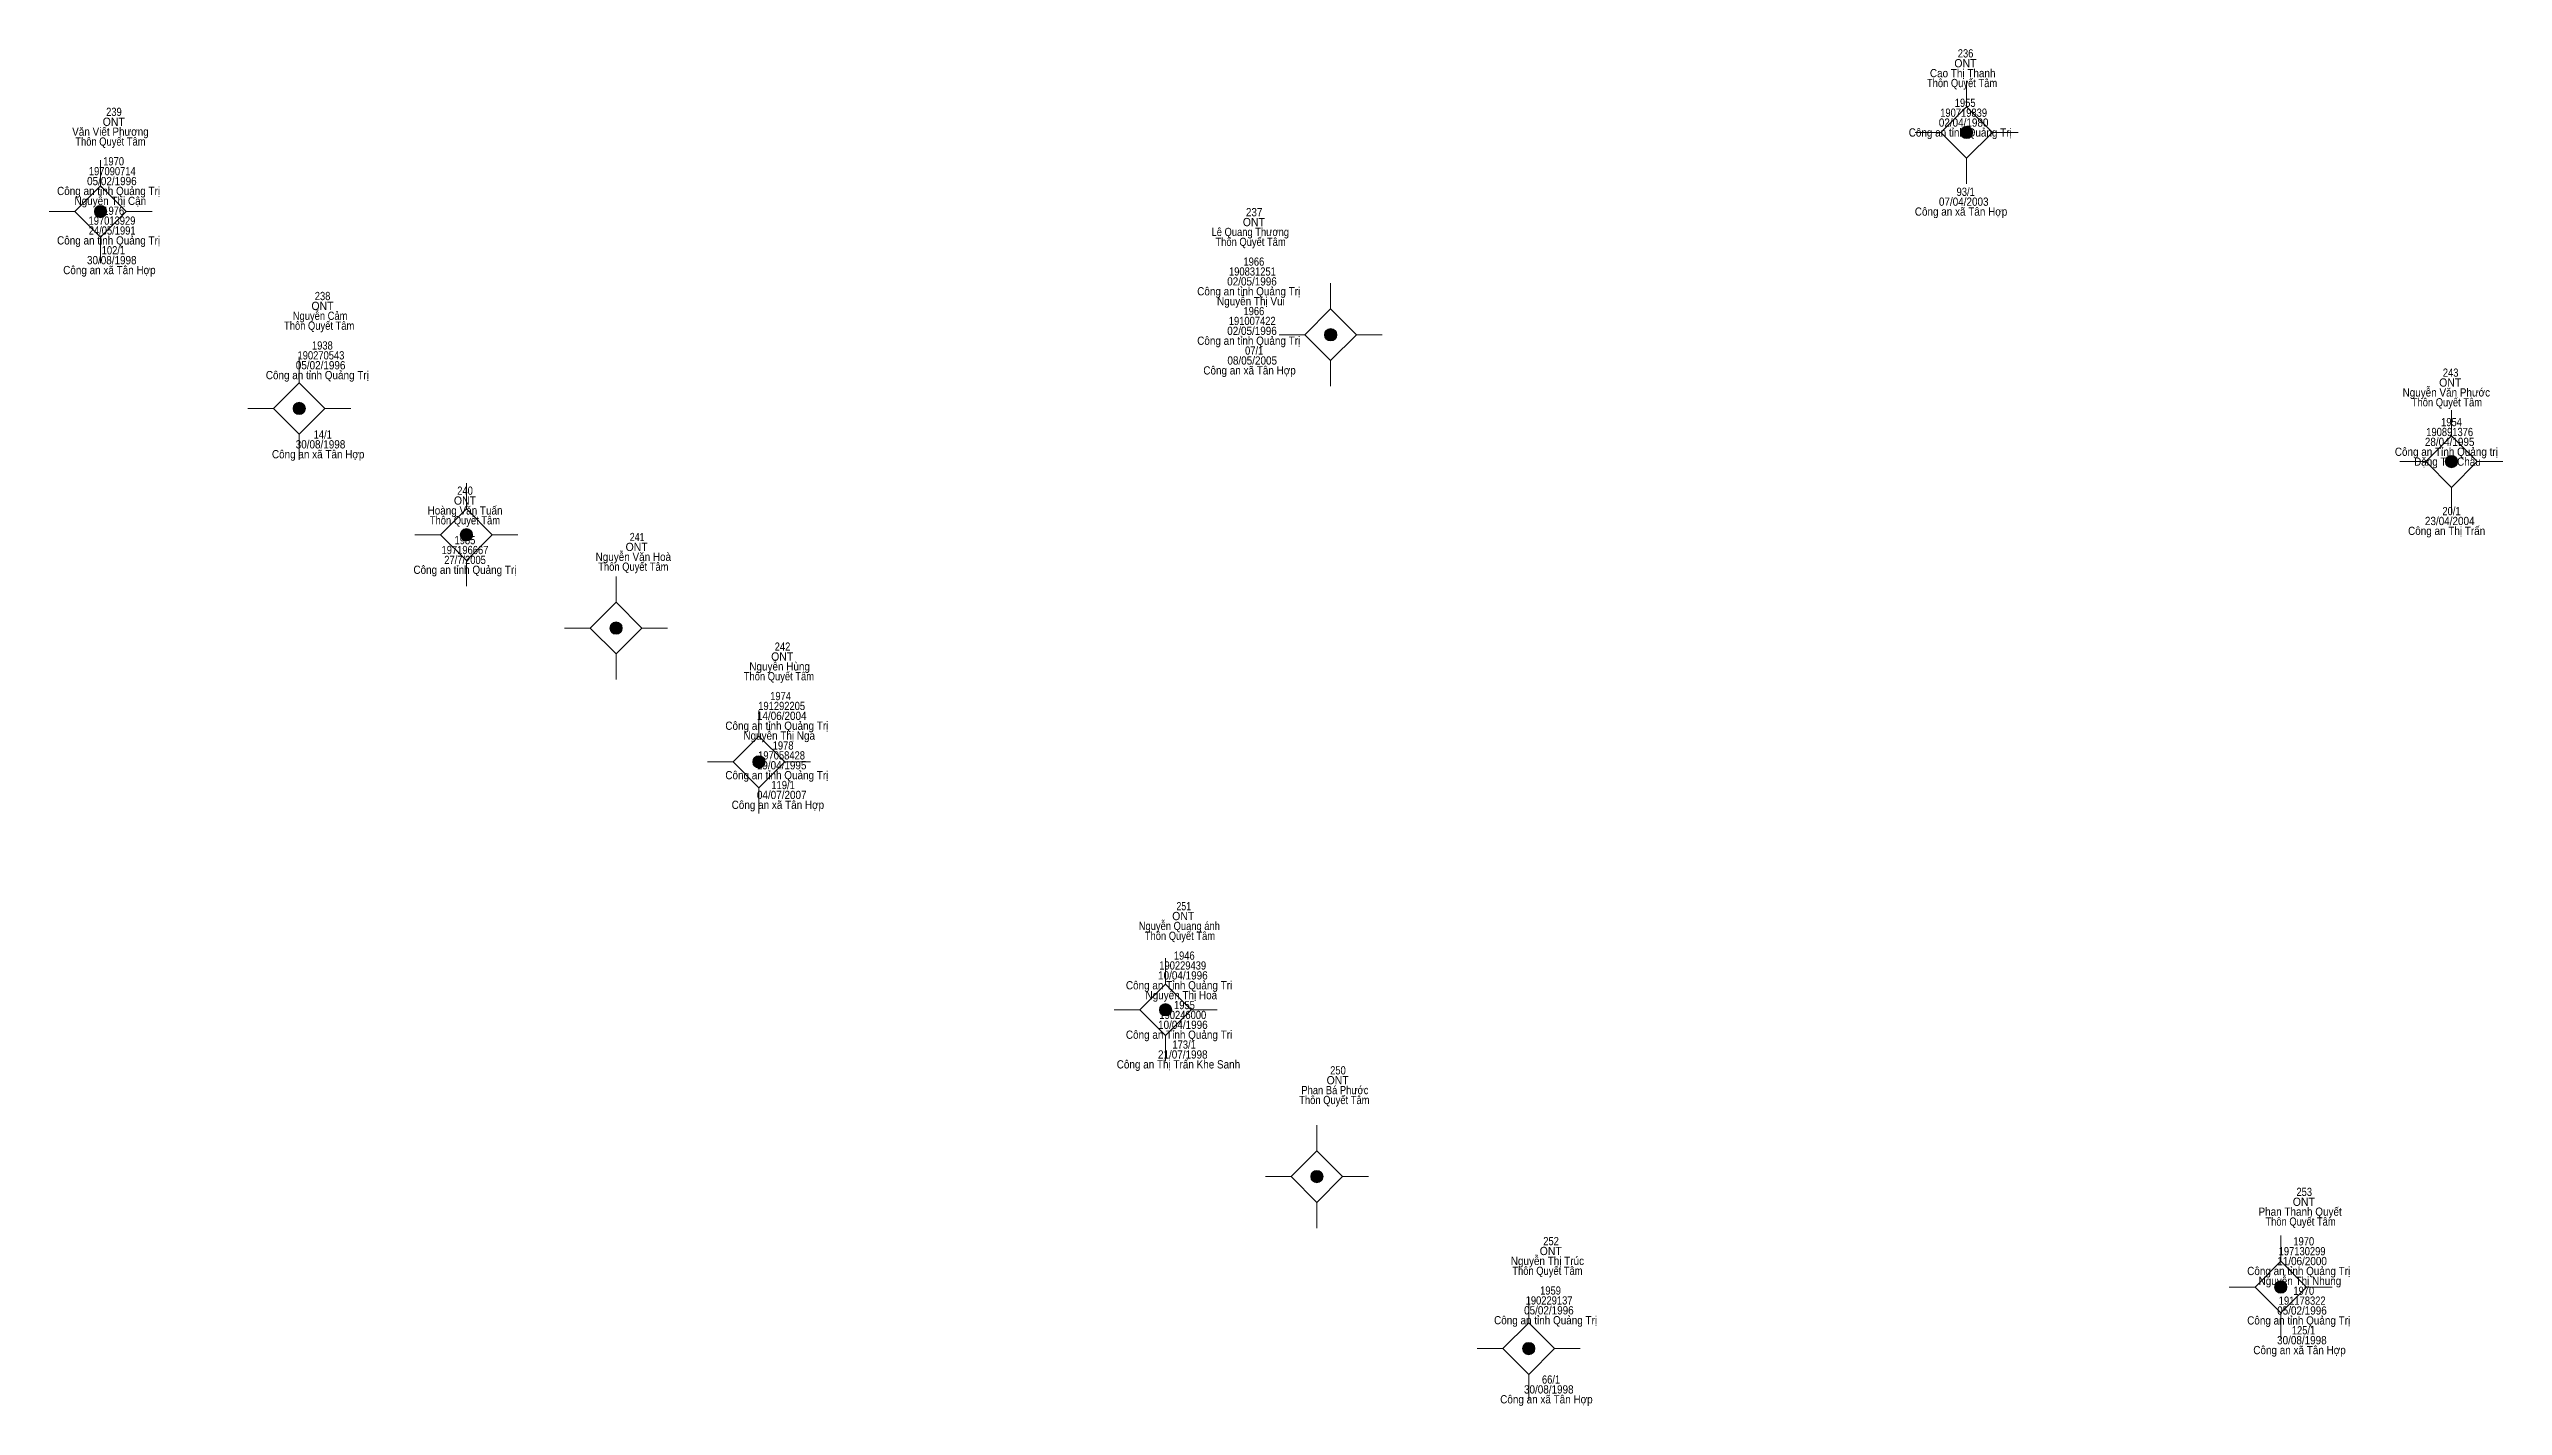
# Model space of a CAD drawing. Header units: metres. Extents: x 548452 to 551009, y 1840956 to 1844548.
# Drawn here: x 550524.9 to 550644.1, y 1841301.6 to 1841367.5 of the extents above; entities that cross this region are included whole.
import ezdxf
from ezdxf.enums import TextEntityAlignment as Align

# ---------------------------------------------------------------- set-up
doc = ezdxf.new("R2010")
doc.units = ezdxf.units.M
doc.header["$LTSCALE"] = 0.16
doc.layers.add('11', color=7, linetype='Continuous', lineweight=13)
doc.layers.add('15', color=7, linetype='Continuous')

msp = doc.modelspace()

# ---------------------------------------------------------------- texts
at = {"layer": '15'}
for s, width, p in [('Cao Thị Thanh', 0.9, (550617.88, 1841366.13)), ('ONT', 0.95, (550618.01, 1841366.61)), ('236', 0.85, (550618.02, 1841367.09)), ('Thôn Quyết Tâm', 0.85, (550617.85, 1841365.65)), ('ONT', 0.95, (550528.07, 1841363.77)), ('239', 0.85, (550528.08, 1841364.25)), ('02/04/1980', 0.9, (550617.925, 1841363.73)), ('190719839', 0.85, (550617.925, 1841364.21)), ('1955', 0.85, (550618, 1841364.69)), ('Văn Viết Phương', 0.9, (550527.91, 1841363.29)), ('Thôn Quyết Tâm', 0.85, (550527.91, 1841362.81)), ('Công an tỉnh Quảng Trị', 0.9, (550617.76, 1841363.25)), ('197090714', 0.85, (550528, 1841361.37)), ('1970', 0.85, (550528.065, 1841361.85)), ('Công an tỉnh Quảng Trị', 0.9, (550527.82, 1841360.41)), ('Nguyễn Thị Cận', 0.9, (550527.905, 1841359.93)), ('05/02/1996', 0.9, (550527.98, 1841360.89)), ('93/1', 0.85, (550618.025, 1841360.37)), ('197013929', 0.85, (550527.985, 1841358.97)), ('1976', 0.85, (550528.07, 1841359.45)), ('ONT', 0.95, (550583.45, 1841358.9)), ('237', 0.9, (550583.465, 1841359.38)), ('Công an xã Tân Hợp', 0.9, (550617.8, 1841359.41)), ('07/04/2003', 0.9, (550617.93, 1841359.89)), ('Công an tỉnh Quảng Trị', 0.9, (550527.82, 1841358.01)), ('24/05/1991', 0.85, (550527.995, 1841358.49)), ('Lê Quang Thương', 0.85, (550583.275, 1841358.42)), ('Thôn Quyết Tâm', 0.85, (550583.29, 1841357.94)), ('Công an xã Tân Hợp', 0.9, (550527.86, 1841356.57)), ('30/08/1998', 0.9, (550527.975, 1841357.05)), ('102/1', 0.85, (550528.055, 1841357.53)), ('190831251', 0.85, (550583.38, 1841356.5)), ('1966', 0.85, (550583.45, 1841356.98)), ('238', 0.85, (550538.215, 1841355.31)), ('Công an tỉnh Quảng Trị', 0.9, (550583.2, 1841355.54)), ('02/05/1996', 0.9, (550583.36, 1841356.02)), ('Nguyễn Cảm', 0.85, (550538.095, 1841354.35)), ('ONT', 0.95, (550538.21, 1841354.83)), ('Nguyễn Thị Vui', 0.9, (550583.305, 1841355.06)), ('191007422', 0.85, (550583.37, 1841354.1)), ('1966', 0.85, (550583.45, 1841354.58)), ('Thôn Quyết Tâm', 0.85, (550538.05, 1841353.87)), ('1938', 0.85, (550538.205, 1841352.91)), ('Công an tỉnh Quảng Trị', 0.9, (550583.2, 1841353.14)), ('02/05/1996', 0.9, (550583.36, 1841353.62)), ('05/02/1996', 0.9, (550538.12, 1841351.95)), ('190270543', 0.85, (550538.135, 1841352.43)), ('Công an xã Tân Hợp', 0.9, (550583.24, 1841351.7)), ('08/05/2005', 0.9, (550583.37, 1841352.18)), ('07/1', 0.85, (550583.465, 1841352.66)), ('Công an tỉnh Quảng Trị', 0.9, (550537.96, 1841351.47)), ('Nguyễn Văn Phước', 0.9, (550641.37, 1841350.63)), ('ONT', 0.95, (550641.56, 1841351.11)), ('243', 0.85, (550641.58, 1841351.59)), ('Thôn Quyết Tâm', 0.85, (550641.4, 1841350.15)), ('30/08/1998', 0.9, (550538.115, 1841348.11)), ('14/1', 0.85, (550538.225, 1841348.59)), (' 28/04/1995', 0.9, (550641.465, 1841348.23)), (' 190891376', 0.85, (550641.47, 1841348.71)), (' 1954', 0.85, (550641.56, 1841349.19)), ('Công an xã Tân Hợp', 0.9, (550538, 1841347.63)), (' Công an Tỉnh Quảng trị', 0.9, (550641.305, 1841347.75)), ('Đặng Thị Châu', 0.9, (550641.425, 1841347.27)), ('240', 0.85, (550545.135, 1841345.86)), ('Hoàng Văn Tuấn', 0.9, (550545.135, 1841344.9)), ('Thôn Quyết Tâm', 0.85, (550545.13, 1841344.42)), ('ONT', 0.95, (550545.13, 1841345.38)), (' 20/1', 0.85, (550641.56, 1841344.87)), ('1985', 0.85, (550545.13, 1841343.46)), ('241', 0.8, (550553.495, 1841343.61)), ('Công an Thị Trấn', 0.9, (550641.385, 1841343.91)), (' 23/04/2004', 0.9, (550641.47, 1841344.39)), ('197196667', 0.85, (550545.13, 1841342.98)), ('27/7/2005', 0.85, (550545.135, 1841342.5)), ('Nguyễn Văn Hoà', 0.9, (550553.31, 1841342.65)), ('Thôn Quyết Tâm', 0.85, (550553.31, 1841342.17)), ('ONT', 0.95, (550553.47, 1841343.13)), ('Công an tỉnh Quảng Trị', 0.9, (550545.13, 1841342.02)), ('Nguyễn Hùng', 0.9, (550560.415, 1841337.33)), ('ONT', 0.95, (550560.54, 1841337.81)), ('242', 0.85, (550560.555, 1841338.29)), ('Thôn Quyết Tâm', 0.85, (550560.38, 1841336.85)), (' 14/06/2004', 0.9, (550560.45, 1841334.93)), (' 191292205', 0.85, (550560.45, 1841335.41)), ('1974 ', 0.85, (550560.525, 1841335.89)), (' Công an tỉnh Quảng Trị ', 0.9, (550560.28, 1841334.45)), ('Nguyễn Thị Nga', 0.9, (550560.395, 1841333.97)), (' 19/04/1995', 0.9, (550560.445, 1841332.53)), (' 197058428', 0.85, (550560.445, 1841333.01)), (' 1978', 0.85, (550560.52, 1841333.49)), (' Công an tỉnh Quảng Trị ', 0.9, (550560.28, 1841332.05)), (' 119/1', 0.85, (550560.52, 1841331.57)), ('Công an xã Tân Hợp', 0.9, (550560.33, 1841330.61)), (' 04/07/2007', 0.9, (550560.45, 1841331.09)), ('251', 0.8, (550580.045, 1841325.69)), ('Nguyễn Quang ánh', 0.85, (550579.83, 1841324.73)), ('Thôn Quyết Tâm', 0.85, (550579.86, 1841324.25)), ('ONT', 0.95, (550580.02, 1841325.21)), (' 1946', 0.85, (550580.005, 1841323.29)), (' Công an Tỉnh Quảng Tri', 0.9, (550579.75, 1841321.85)), (' 10/04/1996', 0.9, (550579.935, 1841322.33)), (' 190229439', 0.85, (550579.93, 1841322.81)), (' Nguyễn Thị Hoà', 0.9, (550579.86, 1841321.37)), (' 1955', 0.85, (550580.015, 1841320.89)), (' Công an Tỉnh Quảng Tri', 0.9, (550579.75, 1841319.45)), (' 10/04/1996', 0.9, (550579.935, 1841319.93)), (' 190246000', 0.85, (550579.935, 1841320.41)), (' 21/07/1998', 0.9, (550579.93, 1841318.49)), (' 173/1', 0.85, (550580, 1841318.97)), (' Công an Thị Trấn Khe Sanh', 0.9, (550579.72, 1841318.01)), ('ONT', 0.95, (550587.52, 1841317.24)), ('250', 0.85, (550587.535, 1841317.72)), ('Thôn Quyết Tâm', 0.85, (550587.36, 1841316.28)), ('Phan Bá Phước', 0.85, (550587.385, 1841316.76)), ('ONT', 0.95, (550634.45, 1841311.34)), ('253', 0.85, (550634.47, 1841311.82)), ('Phan Thanh Quyết', 0.9, (550634.27, 1841310.86)), ('Thôn Quyết Tâm', 0.85, (550634.29, 1841310.38)), ('ONT', 0.95, (550597.87, 1841308.95)), ('252', 0.85, (550597.885, 1841309.43)), ('197130299', 0.85, (550634.365, 1841308.94)), ('1970', 0.85, (550634.445, 1841309.42)), ('Nguyễn Thị Trúc', 0.9, (550597.71, 1841308.47)), ('Thôn Quyết Tâm', 0.85, (550597.71, 1841307.99)), ('Công an tỉnh Quảng Trị', 0.9, (550634.2, 1841307.98)), ('Nguyễn Thị Nhung', 0.9, (550634.26, 1841307.5)), ('11/06/2000', 0.9, (550634.365, 1841308.46)), ('190229137', 0.85, (550597.79, 1841306.55)), ('1959', 0.85, (550597.86, 1841307.03)), ('191178322', 0.85, (550634.37, 1841306.54)), ('1970', 0.85, (550634.445, 1841307.02)), ('Công an tỉnh Quảng Trị', 0.9, (550597.62, 1841305.59)), ('05/02/1996', 0.9, (550597.78, 1841306.07)), ('Công an tỉnh Quảng Trị', 0.9, (550634.2, 1841305.58)), ('05/02/1996', 0.9, (550634.36, 1841306.06)), ('Công an xã Tân Hợp', 0.9, (550634.24, 1841304.14)), ('30/08/1998', 0.9, (550634.355, 1841304.62)), ('125/1', 0.85, (550634.435, 1841305.1)), ('Công an xã Tân Hợp', 0.9, (550597.66, 1841301.75)), ('30/08/1998', 0.9, (550597.775, 1841302.23)), ('66/1', 0.85, (550597.885, 1841302.71))]:
    msp.add_text(s, height=0.4, dxfattribs=dict(at, width=width)).set_placement(p, align=Align.CENTER)

# ---------------------------------------------------------------- hatches: boundary and pattern name
at = {"layer": '11'}
for points in [[(550618.3695, 1841363.45, 1), (550617.7695, 1841363.45, 1)], [(550527.7295, 1841359.61, 1), (550527.1295, 1841359.61, 1)], [(550587.4795, 1841353.63, 1), (550586.8795, 1841353.63, 1)], [(550537.3795, 1841350.05, 1), (550536.7795, 1841350.05, 1)], [(550641.9195, 1841347.47, 1), (550641.3195, 1841347.47, 1)], [(550545.4995, 1841343.92, 1), (550544.8995, 1841343.92, 1)], [(550552.7695, 1841339.39, 1), (550552.1695, 1841339.39, 1)], [(550559.7095, 1841332.89, 1), (550559.1095, 1841332.89, 1)], [(550579.4595, 1841320.86, 1), (550578.8595, 1841320.86, 1)], [(550586.8095, 1841312.76, 1), (550586.2095, 1841312.76, 1)], [(550633.6295, 1841307.4, 1), (550633.0295, 1841307.4, 1)], [(550597.0995, 1841304.41, 1), (550596.4995, 1841304.41, 1)]]:
    msp.add_hatch(color=256, dxfattribs=at).paths.add_polyline_path(points)

# ---------------------------------------------------------------- linework, layer by layer
for p, q in [((550618.07, 1841365.95), (550618.07, 1841364.7)), ((550616.82, 1841363.45), (550615.57, 1841363.45)), ((550620.57, 1841363.45), (550619.32, 1841363.45)), ((550527.43, 1841362.11), (550527.43, 1841360.86)), ((550618.07, 1841362.2), (550618.07, 1841360.95)), ((550526.18, 1841359.61), (550524.93, 1841359.61)), ((550529.93, 1841359.61), (550528.68, 1841359.61)), ((550527.43, 1841358.36), (550527.43, 1841357.11)), ((550587.18, 1841356.13), (550587.18, 1841354.88)), ((550585.93, 1841353.63), (550584.68, 1841353.63)), ((550589.68, 1841353.63), (550588.43, 1841353.63)), ((550537.08, 1841352.55), (550537.08, 1841351.3)), ((550587.18, 1841352.38), (550587.18, 1841351.13)), ((550535.83, 1841350.05), (550534.58, 1841350.05)), ((550539.58, 1841350.05), (550538.33, 1841350.05)), ((550641.62, 1841349.97), (550641.62, 1841348.72)), ((550537.08, 1841348.8), (550537.08, 1841347.55)), ((550640.37, 1841347.47), (550639.12, 1841347.47)), ((550644.12, 1841347.47), (550642.87, 1841347.47)), ((550545.2, 1841346.42), (550545.2, 1841345.17)), ((550641.62, 1841346.22), (550641.62, 1841344.97)), ((550543.95, 1841343.92), (550542.7, 1841343.92)), ((550547.7, 1841343.92), (550546.45, 1841343.92)), ((550545.2, 1841342.67), (550545.2, 1841341.42)), ((550552.47, 1841341.89), (550552.47, 1841340.64)), ((550551.22, 1841339.39), (550549.97, 1841339.39)), ((550554.97, 1841339.39), (550553.72, 1841339.39)), ((550552.47, 1841338.14), (550552.47, 1841336.89)), ((550559.41, 1841335.39), (550559.41, 1841334.14)), ((550558.16, 1841332.89), (550556.91, 1841332.89)), ((550561.91, 1841332.89), (550560.66, 1841332.89)), ((550559.41, 1841331.64), (550559.41, 1841330.39)), ((550579.16, 1841323.36), (550579.16, 1841322.11)), ((550577.91, 1841320.86), (550576.66, 1841320.86)), ((550581.66, 1841320.86), (550580.41, 1841320.86)), ((550579.16, 1841319.61), (550579.16, 1841318.36)), ((550586.51, 1841315.26), (550586.51, 1841314.01)), ((550585.26, 1841312.76), (550584.01, 1841312.76)), ((550589.01, 1841312.76), (550587.76, 1841312.76)), ((550586.51, 1841311.51), (550586.51, 1841310.26)), ((550633.33, 1841309.9), (550633.33, 1841308.65)), ((550596.8, 1841306.91), (550596.8, 1841305.66)), ((550632.08, 1841307.4), (550630.83, 1841307.4)), ((550635.83, 1841307.4), (550634.58, 1841307.4)), ((550633.33, 1841306.15), (550633.33, 1841304.9)), ((550595.55, 1841304.41), (550594.3, 1841304.41)), ((550599.3, 1841304.41), (550598.05, 1841304.41)), ((550596.8, 1841303.16), (550596.8, 1841301.91))]:
    msp.add_line(p, q, dxfattribs=at)
for points in [[(550618.07, 1841364.7), (550616.82, 1841363.45), (550618.07, 1841362.2), (550619.32, 1841363.45)], [(550527.43, 1841360.86), (550526.18, 1841359.61), (550527.43, 1841358.36), (550528.68, 1841359.61)], [(550587.18, 1841354.88), (550585.93, 1841353.63), (550587.18, 1841352.38), (550588.43, 1841353.63)], [(550537.08, 1841351.3), (550535.83, 1841350.05), (550537.08, 1841348.8), (550538.33, 1841350.05)], [(550641.62, 1841348.72), (550640.37, 1841347.47), (550641.62, 1841346.22), (550642.87, 1841347.47)], [(550545.2, 1841345.17), (550543.95, 1841343.92), (550545.2, 1841342.67), (550546.45, 1841343.92)], [(550552.47, 1841340.64), (550551.22, 1841339.39), (550552.47, 1841338.14), (550553.72, 1841339.39)], [(550559.41, 1841334.14), (550558.16, 1841332.89), (550559.41, 1841331.64), (550560.66, 1841332.89)], [(550579.16, 1841322.11), (550577.91, 1841320.86), (550579.16, 1841319.61), (550580.41, 1841320.86)], [(550586.51, 1841314.01), (550585.26, 1841312.76), (550586.51, 1841311.51), (550587.76, 1841312.76)], [(550633.33, 1841308.65), (550632.08, 1841307.4), (550633.33, 1841306.15), (550634.58, 1841307.4)], [(550596.8, 1841305.66), (550595.55, 1841304.41), (550596.8, 1841303.16), (550598.05, 1841304.41)]]:
    msp.add_lwpolyline(points, close=True, dxfattribs=at)
for centre in [(550618.0695, 1841363.45), (550527.4295, 1841359.61), (550587.1795, 1841353.63), (550537.0795, 1841350.05), (550641.6195, 1841347.47), (550545.1995, 1841343.92), (550552.4695, 1841339.39), (550559.4095, 1841332.89), (550579.1595, 1841320.86), (550586.5095, 1841312.76), (550633.3295, 1841307.4), (550596.7995, 1841304.41)]:
    msp.add_circle(centre, 0.3, dxfattribs=at)

msp.set_redraw_order([(e.dxf.handle, doc.entitydb.next_handle()) for e in msp.query("TEXT MTEXT ATTDEF DIMENSION ARC_DIMENSION")])  # texts and dimensions are drawn at this point

doc.saveas('drawing.dxf')
